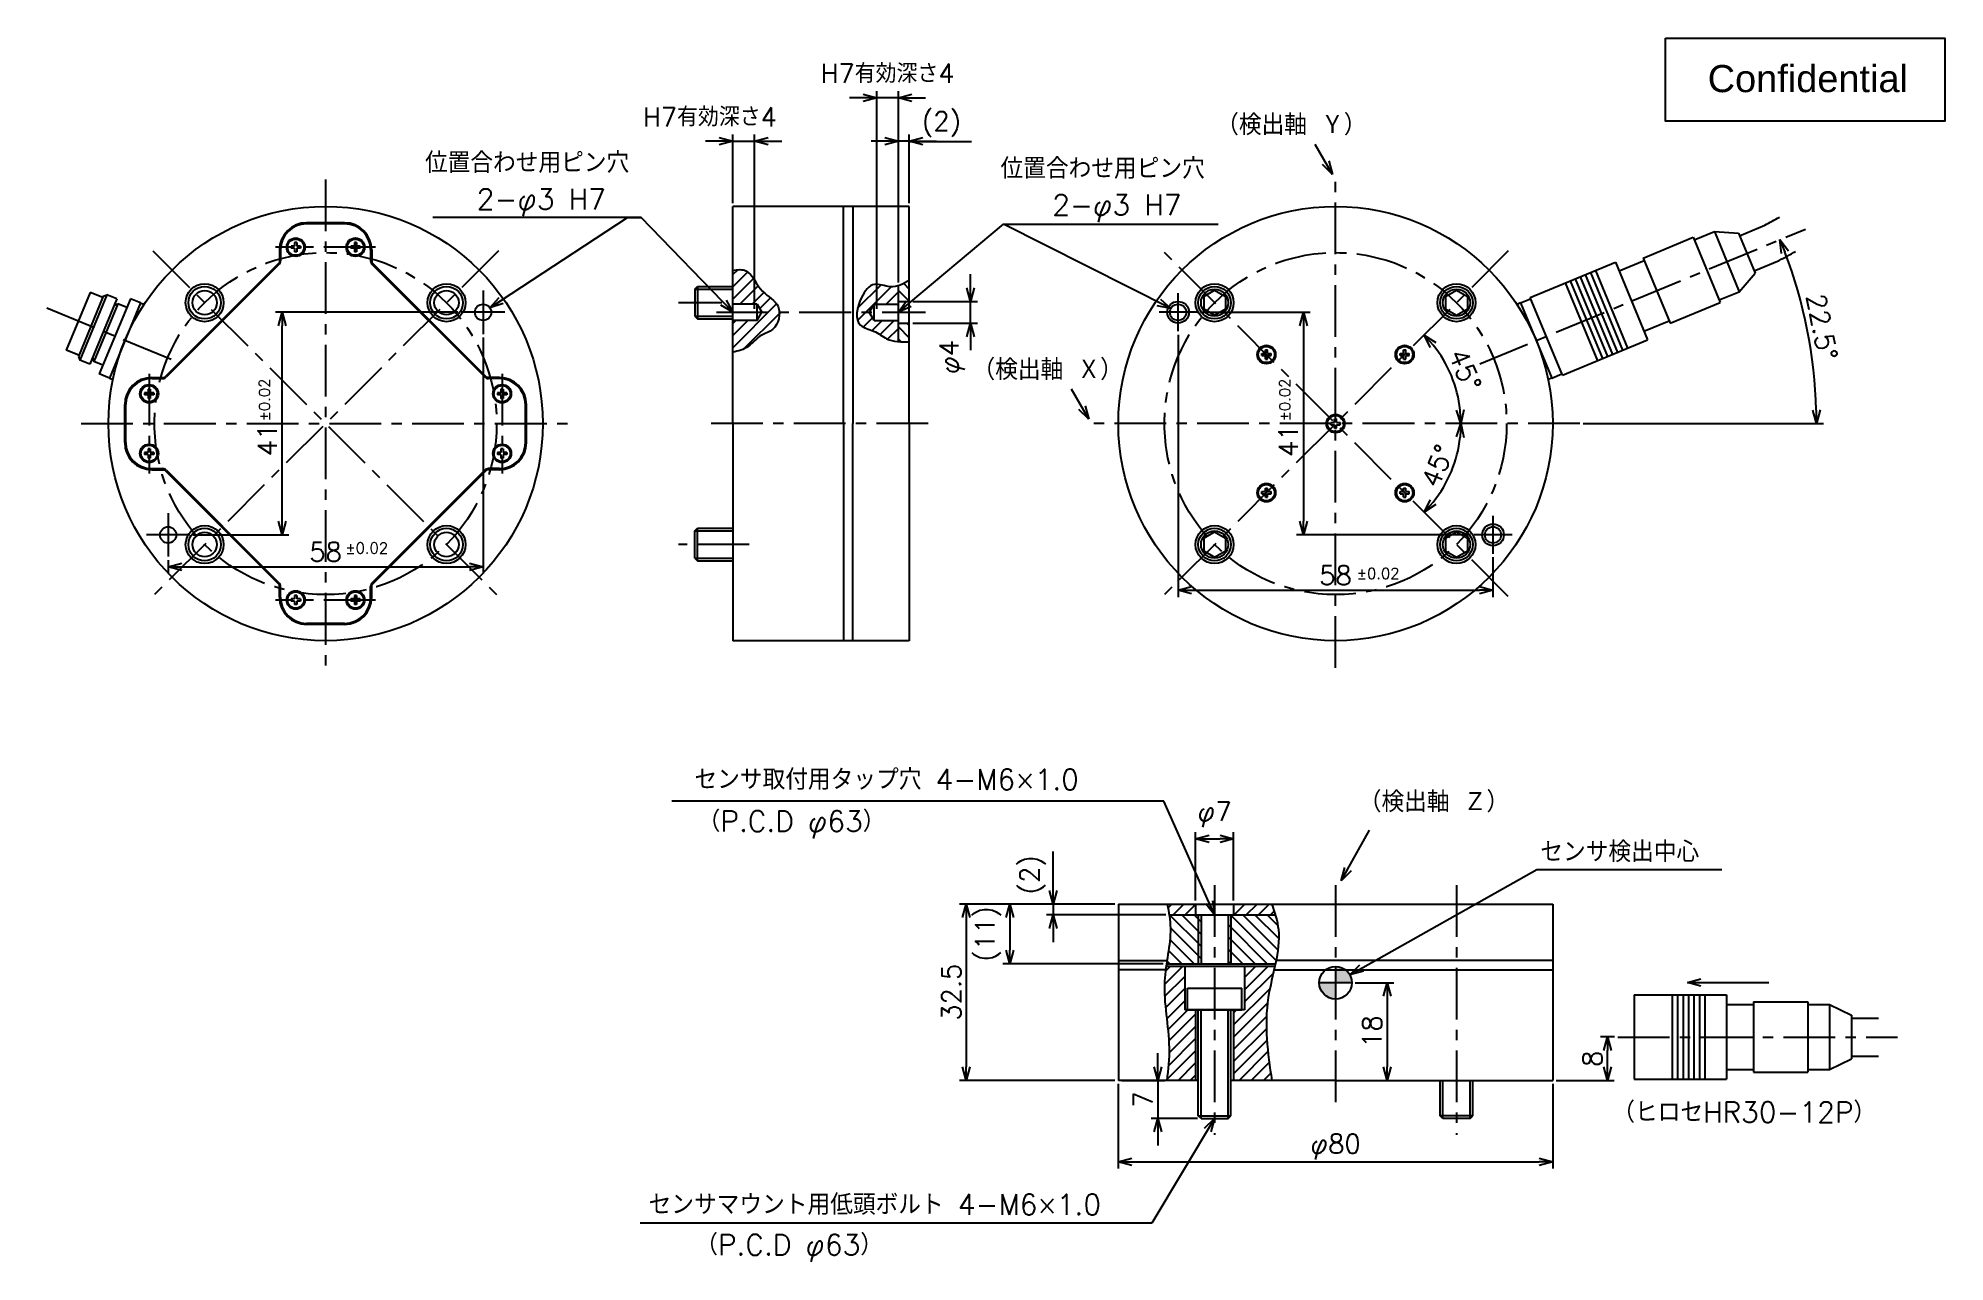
# Model space of a CAD drawing. Header units: millimetres. Extents: x -156 to 1047, y -500 to 557.
# Drawn here: x -156.3 to 194.8, y -499.9 to -274.4 of the extents above; entities outside this region: 6.
import ezdxf

# ---------------------------------------------------------------- set-up
doc = ezdxf.new("R2010")
doc.units = ezdxf.units.MM
doc.header["$LTSCALE"] = 0.3
doc.header["$PDMODE"] = 3
doc.header["$PDSIZE"] = -2
doc.linetypes.add('CENTER', pattern=[50.8, 31.75, -6.35, 6.35, -6.35])
doc.layers.add('Dimension', color=4, linetype='Continuous')
doc.layers.add('Model', color=3, linetype='Continuous')
doc.styles.get("Standard").update_dxf_attribs({"font": 'Romans.shx', "bigfont": 'extfont.shx'})
doc.dimstyles.get("Standard").update_dxf_attribs({"dimtxt": 3.5, "dimasz": 2.5, "dimexe": 1.25, "dimexo": 0.625, "dimgap": 1, "dimtad": 1, "dimdec": 8, "dimdsep": 46, "dimtxsty": 'Standard', "dimblk": 'OPEN30', "dimcen": 0, "dimazin": 2, "dimtfac": 0.6, "dimtdec": 8, "dimtmove": 2, "dimatfit": 3, "dimldrblk": 'OPEN30', "dimfxl": 1, "dimtolj": 1, "dimarcsym": 0})

msp = doc.modelspace()

# ---------------------------------------------------------------- texts
at = {"layer": 'Dimension'}
for s, height, p in [('（検出軸 Ｙ）', 3.8, (60.62303287, -292.29797865)), ('位置合わせ用ピン穴', 3.8, (-85.09532132, -299.27262195)), ('位置合わせ用ピン穴', 3.8, (20.9018625, -300.35519359)), ('2-φ3 H7', 3.8, (-75.5506927, -305.9909049)), ('2-φ3 H7', 3.8, (30.44649112, -307.07347654)), ('（検出軸 Ｘ）', 3.8, (15.74647271, -337.40586884)), ('±0.02', 2, (-99.76044956, -369.37140041)), ('±0.02', 2, (86.50077925, -374.06504731)), ('センサ取付用タップ穴 4-M6×1.0', 3.8, (-35.46041596, -412.90072894)), ('（検出軸 Ｚ）', 3.8, (86.88856619, -417.02310978)), ('（P.C.D φ63）', 3.8, (-34.87359769, -420.61696677)), ('センサ検出中心', 3.8, (120.31217591, -426.23847156)), ('センサマウント用低頭ボルト 4-M6×1.0', 3.8, (-43.90731989, -491.20844373)), ('（P.C.D φ63）', 3.8, (-35.3155258, -498.61009826))]:
    msp.add_text(s, height=height, dxfattribs=at).set_placement(p)
for p in [(-113.65614884, -345.04044983), (74.27227442, -345.04044983)]:
    msp.add_text('±0.02', height=2, rotation=90, dxfattribs=at).set_placement(p)
at = {"layer": 'Dimension', "insert": (133.57408644, -470.401779), "char_height": 3.8, "width": 52.6655106587, "attachment_point": 1}
msp.add_mtext('（ヒロセHR30-12P）', dxfattribs=at)
at = {"layer": 'Model'}
for s, insert, char_height, width, attachment_point in [('\\A1;', (1045.59100932, 556.62101), 3.5, 3.0430519967, 1), ('\\A1;', (1047.07979854, 556.62101), 3.5, 28.6158299235, 1), ('\\A1;', (841.34692957, 199.50082984), 3.5, 16.0559328083, 1), ('\\A1;', (841.34936959, 197.89421173), 3.5, 16.0559328083, 1), ('\\A1;', (-135.3457762, 12.84577485), 3.5, 6.9626421861, 9), ('{\\fArial|b0|i0|c0|p32;Confidential}', (151.14394298, -279.39180005), 5, 41.0769179462, 1), ('\\A1;', (-44.29610073, -305.71304269), 3.5, 6.9626421861, 1)]:
    msp.add_mtext(s, dxfattribs=dict(at, insert=insert, char_height=char_height, width=width, attachment_point=attachment_point))
at = {"layer": 'Model', "insert": (1046.47202992, 556.62101), "char_height": 3.5, "attachment_point": 1}
msp.add_mtext('\\A1;', dxfattribs=at)

# ---------------------------------------------------------------- blocks, each defined once
blk = doc.blocks.new('_Open30')
at = {"color": 0, "linetype": 'ByBlock', "lineweight": -2}
for p, q in [((-1, 0.27), (0, 0)), ((0, 0), (-1, -0.27)), ((0, 0), (-1, 0))]:
    blk.add_line(p, q, dxfattribs=at)
blk = doc.blocks.new('*D195')
at = {"layer": 'Defpoints', "color": 0}
for p in [(42.6, -433.95), (14.6, -466.45), (42.6, -466.45)]:
    blk.add_point(p, dxfattribs=at)
at = {"layer": 'Dimension', "color": 0, "lineweight": -2}
for p, q in [((41.98, -433.95), (13.35, -433.95)), ((14.6, -436.45), (14.6, -463.95)), ((41.98, -466.45), (13.35, -466.45))]:
    blk.add_line(p, q, dxfattribs=at)
at = {"layer": 'Dimension', "color": 0, "lineweight": -2, "xscale": 2.5, "yscale": 2.5, "zscale": 2.5}
for p, rotation in [((14.6, -433.95), 90), ((14.6, -466.45), 270)]:
    blk.add_blockref('_Open30', p, dxfattribs=dict(at, rotation=rotation))
at = {"layer": 'Dimension', "color": 0, "insert": (11.85, -450.2), "char_height": 3.5, "attachment_point": 5, "rotation": 90}
blk.add_mtext('\\A1;32.5', dxfattribs=at)
blk = doc.blocks.new('*D194')
at = {"layer": 'Defpoints', "color": 0}
for p in [(85.6, -448.45), (82.6, -466.45), (92.09, -466.45)]:
    blk.add_point(p, dxfattribs=at)
at = {"layer": 'Dimension', "color": 0, "lineweight": -2}
for p, q in [((86.23, -448.45), (93.34, -448.45)), ((92.09, -450.95), (92.09, -463.95)), ((83.23, -466.45), (93.34, -466.45))]:
    blk.add_line(p, q, dxfattribs=at)
at = {"layer": 'Dimension', "color": 0, "lineweight": -2, "xscale": 2.5, "yscale": 2.5, "zscale": 2.5}
for p, rotation in [((92.09, -448.45), 90), ((92.09, -466.45), 270)]:
    blk.add_blockref('_Open30', p, dxfattribs=dict(at, rotation=rotation))
at = {"layer": 'Dimension', "color": 0, "insert": (89.34, -457.45), "char_height": 3.5, "attachment_point": 5, "rotation": 90}
blk.add_mtext('\\A1;18', dxfattribs=at)
blk = doc.blocks.new('*D193')
at = {"layer": 'Defpoints', "color": 0}
for p in [(42.6, -466.45), (49.89, -473.45), (57.83, -473.45)]:
    blk.add_point(p, dxfattribs=at)
at = {"layer": 'Dimension', "color": 0, "lineweight": -2}
for p, q in [((49.89, -463.95), (49.89, -461.45)), ((43.23, -466.45), (51.14, -466.45)), ((49.89, -466.45), (49.89, -473.45)), ((57.21, -473.45), (48.64, -473.45)), ((49.89, -475.95), (49.89, -478.45))]:
    blk.add_line(p, q, dxfattribs=at)
at = {"layer": 'Dimension', "color": 0, "lineweight": -2, "xscale": 2.5, "yscale": 2.5, "zscale": 2.5}
for p, rotation in [((49.89, -466.45), 270), ((49.89, -473.45), 90)]:
    blk.add_blockref('_Open30', p, dxfattribs=dict(at, rotation=rotation))
at = {"layer": 'Dimension', "color": 0, "insert": (47.14, -469.95), "char_height": 3.5, "attachment_point": 5, "rotation": 90}
blk.add_mtext('\\A1;7', dxfattribs=at)
blk = doc.blocks.new('*D201')
at = {"layer": 'Defpoints', "color": 0}
for p in [(169.13, -309.61), (109.19, -334.44), (170.43, -333.89), (37.6, -345.45), (127.6, -345.45)]:
    blk.add_point(p, dxfattribs=at)
at = {"layer": 'Dimension', "color": 0, "lineweight": -2}
blk.add_line((128.23, -345.45), (172.44, -345.45), dxfattribs=at)
blk.add_arc((82.6, -345.45), 88.58, 1.617, 20.883, dxfattribs=at)
at = {"layer": 'Dimension', "color": 0, "lineweight": -2, "xscale": 2.5, "yscale": 2.5, "zscale": 2.5}
for p, rotation in [((164.45, -311.55), 111.6914863187481), ((171.19, -345.45), 270.8085136812519)]:
    blk.add_blockref('_Open30', p, dxfattribs=dict(at, rotation=rotation))
at = {"layer": 'Dimension', "color": 0, "insert": (172.18, -327.63), "char_height": 3.5, "attachment_point": 5, "rotation": 281.25}
blk.add_mtext('\\A1;22.5°', dxfattribs=at)
blk = doc.blocks.new('*D202')
at = {"layer": 'Defpoints', "color": 0}
for p in [(53.6, -328.45), (111.6, -369.45), (111.6, -376.15)]:
    blk.add_point(p, dxfattribs=at)
at = {"layer": 'Dimension', "color": 0, "lineweight": -2}
for p, q in [((53.6, -329.08), (53.6, -377.4)), ((111.6, -370.08), (111.6, -377.4)), ((56.1, -376.15), (109.1, -376.15))]:
    blk.add_line(p, q, dxfattribs=at)
at = {"layer": 'Dimension', "color": 0, "lineweight": -2, "xscale": 2.5, "yscale": 2.5, "zscale": 2.5, "rotation": 180}
blk.add_blockref('_Open30', (53.6, -376.15), dxfattribs=at)
at = {"layer": 'Dimension', "color": 0, "lineweight": -2, "xscale": 2.5, "yscale": 2.5, "zscale": 2.5}
blk.add_blockref('_Open30', (111.6, -376.15), dxfattribs=at)
at = {"layer": 'Dimension', "color": 0, "insert": (82.6, -373.4), "char_height": 3.5, "attachment_point": 5}
blk.add_mtext('\\A1;58', dxfattribs=at)
blk = doc.blocks.new('*D203')
at = {"layer": 'Defpoints', "color": 0}
for p in [(57.1, -324.95), (76.69, -365.95), (108.1, -365.95)]:
    blk.add_point(p, dxfattribs=at)
at = {"layer": 'Dimension', "color": 0, "lineweight": -2}
for p, q in [((57.73, -324.95), (77.94, -324.95)), ((76.69, -327.45), (76.69, -363.45)), ((107.48, -365.95), (75.44, -365.95))]:
    blk.add_line(p, q, dxfattribs=at)
at = {"layer": 'Dimension', "color": 0, "lineweight": -2, "xscale": 2.5, "yscale": 2.5, "zscale": 2.5}
for p, rotation in [((76.69, -324.95), 90), ((76.69, -365.95), 270)]:
    blk.add_blockref('_Open30', p, dxfattribs=dict(at, rotation=rotation))
at = {"layer": 'Dimension', "color": 0, "insert": (73.94, -348.6), "char_height": 3.5, "attachment_point": 5, "rotation": 90}
blk.add_mtext('\\A1;41', dxfattribs=at)
blk = doc.blocks.new('*D204')
at = {"layer": 'Defpoints', "color": 0}
for p in [(114.42, -313.63), (104.9, -339.48), (37.6, -345.45), (127.6, -345.45), (50.78, -377.27)]:
    blk.add_point(p, dxfattribs=at)
at = {"layer": 'Dimension', "color": 0, "lineweight": -2}
blk.add_arc((82.6, -345.45), 23.09, 6.2074, 38.7926, dxfattribs=at)
at = {"layer": 'Dimension', "color": 0, "lineweight": -2, "xscale": 2.5, "yscale": 2.5, "zscale": 2.5}
for p, rotation in [((98.93, -329.13), 131.8963117118382), ((105.69, -345.45), 273.1036882881616)]:
    blk.add_blockref('_Open30', p, dxfattribs=dict(at, rotation=rotation))
at = {"layer": 'Dimension', "color": 0, "insert": (106.47, -335.57), "char_height": 3.5, "attachment_point": 5, "rotation": 292.5}
blk.add_mtext('\\A1;45°', dxfattribs=at)
blk = doc.blocks.new('*D205')
at = {"layer": 'Defpoints', "color": 0}
for p in [(50.78, -313.63), (37.6, -345.45), (127.6, -345.45), (102.6, -357), (114.42, -377.27)]:
    blk.add_point(p, dxfattribs=at)
at = {"layer": 'Dimension', "color": 0, "lineweight": -2}
blk.add_arc((82.6, -345.45), 23.09, 321.2074, 353.7926, dxfattribs=at)
at = {"layer": 'Dimension', "color": 0, "lineweight": -2, "xscale": 2.5, "yscale": 2.5, "zscale": 2.5}
for p, rotation in [((105.69, -345.45), 86.89631171183838), ((98.93, -361.78), 228.1036882881616)]:
    blk.add_blockref('_Open30', p, dxfattribs=dict(at, rotation=rotation))
at = {"layer": 'Dimension', "color": 0, "insert": (101.39, -353.24), "char_height": 3.5, "attachment_point": 5, "rotation": 67.5}
blk.add_mtext('\\A1;45°', dxfattribs=at)
blk = doc.blocks.new('*D206')
at = {"layer": 'Defpoints', "color": 0}
for p in [(42.6, -433.95), (30.6, -435.95), (51.98, -435.95)]:
    blk.add_point(p, dxfattribs=at)
at = {"layer": 'Dimension', "color": 0, "lineweight": -2}
for p, q in [((30.6, -431.45), (30.6, -428.95)), ((41.98, -433.95), (29.35, -433.95)), ((30.6, -433.95), (30.6, -435.95)), ((51.36, -435.95), (29.35, -435.95)), ((30.6, -438.45), (30.6, -440.95))]:
    blk.add_line(p, q, dxfattribs=at)
at = {"layer": 'Dimension', "color": 0, "lineweight": -2, "xscale": 2.5, "yscale": 2.5, "zscale": 2.5}
for p, rotation in [((30.6, -433.95), 270), ((30.6, -435.95), 90)]:
    blk.add_blockref('_Open30', p, dxfattribs=dict(at, rotation=rotation))
at = {"layer": 'Dimension', "color": 0, "insert": (26.83, -428.56), "char_height": 3.5, "attachment_point": 5, "rotation": 90}
blk.add_mtext('\\A1;(2)', dxfattribs=at)
blk = doc.blocks.new('*D207')
at = {"layer": 'Defpoints', "color": 0}
for p in [(42.6, -433.95), (22.6, -444.95), (51.48, -444.95)]:
    blk.add_point(p, dxfattribs=at)
at = {"layer": 'Dimension', "color": 0, "lineweight": -2}
for p, q in [((41.98, -433.95), (21.35, -433.95)), ((22.6, -436.45), (22.6, -442.45)), ((50.85, -444.95), (21.35, -444.95))]:
    blk.add_line(p, q, dxfattribs=at)
at = {"layer": 'Dimension', "color": 0, "lineweight": -2, "xscale": 2.5, "yscale": 2.5, "zscale": 2.5}
for p, rotation in [((22.6, -433.95), 90), ((22.6, -444.95), 270)]:
    blk.add_blockref('_Open30', p, dxfattribs=dict(at, rotation=rotation))
at = {"layer": 'Dimension', "color": 0, "insert": (18.62, -439.45), "char_height": 3.5, "attachment_point": 5, "rotation": 90}
blk.add_mtext('\\A1;(11)', dxfattribs=at)
blk = doc.blocks.new('*D208')
at = {"layer": 'Defpoints', "color": 0}
for p in [(63.83, -421.95), (56.83, -433.95), (63.83, -433.95)]:
    blk.add_point(p, dxfattribs=at)
at = {"layer": 'Dimension', "color": 0, "lineweight": -2}
for p, q in [((56.83, -433.33), (56.83, -420.7)), ((63.83, -433.33), (63.83, -420.7)), ((59.33, -421.95), (61.33, -421.95))]:
    blk.add_line(p, q, dxfattribs=at)
at = {"layer": 'Dimension', "color": 0, "lineweight": -2, "xscale": 2.5, "yscale": 2.5, "zscale": 2.5, "rotation": 180}
blk.add_blockref('_Open30', (56.83, -421.95), dxfattribs=at)
at = {"layer": 'Dimension', "color": 0, "lineweight": -2, "xscale": 2.5, "yscale": 2.5, "zscale": 2.5}
blk.add_blockref('_Open30', (63.83, -421.95), dxfattribs=at)
at = {"layer": 'Dimension', "color": 0, "insert": (60.33, -417.45), "char_height": 3.5, "attachment_point": 5}
blk.add_mtext('\\A1;φ7', dxfattribs=at)
blk = doc.blocks.new('*D209')
at = {"layer": 'Defpoints', "color": 0}
for p in [(132.67, -458.45), (134.6, -458.45), (122.6, -466.45)]:
    blk.add_point(p, dxfattribs=at)
at = {"layer": 'Dimension', "color": 0, "lineweight": -2}
for p, q in [((133.98, -458.45), (131.42, -458.45)), ((132.67, -463.95), (132.67, -460.95)), ((123.23, -466.45), (133.92, -466.45))]:
    blk.add_line(p, q, dxfattribs=at)
at = {"layer": 'Dimension', "color": 0, "lineweight": -2, "xscale": 2.5, "yscale": 2.5, "zscale": 2.5}
for p, rotation in [((132.67, -458.45), 90), ((132.67, -466.45), 270)]:
    blk.add_blockref('_Open30', p, dxfattribs=dict(at, rotation=rotation))
at = {"layer": 'Dimension', "color": 0, "insert": (129.92, -462.45), "char_height": 3.5, "attachment_point": 5, "rotation": 90}
blk.add_mtext('\\A1;8', dxfattribs=at)
blk = doc.blocks.new('*D211')
at = {"layer": 'Defpoints', "color": 0}
for p in [(42.6, -466.45), (122.6, -466.45), (122.6, -481.45)]:
    blk.add_point(p, dxfattribs=at)
at = {"layer": 'Dimension', "color": 0, "lineweight": -2}
for p, q in [((42.6, -467.08), (42.6, -482.7)), ((122.6, -467.08), (122.6, -482.7)), ((45.1, -481.45), (120.1, -481.45))]:
    blk.add_line(p, q, dxfattribs=at)
at = {"layer": 'Dimension', "color": 0, "lineweight": -2, "xscale": 2.5, "yscale": 2.5, "zscale": 2.5, "rotation": 180}
blk.add_blockref('_Open30', (42.6, -481.45), dxfattribs=at)
at = {"layer": 'Dimension', "color": 0, "lineweight": -2, "xscale": 2.5, "yscale": 2.5, "zscale": 2.5}
blk.add_blockref('_Open30', (122.6, -481.45), dxfattribs=at)
at = {"layer": 'Dimension', "color": 0, "insert": (82.6, -478.7), "char_height": 3.5, "attachment_point": 5}
blk.add_mtext('\\A1;φ80', dxfattribs=at)
blk = doc.blocks.new('*D214')
at = {"layer": 'Defpoints', "color": 0}
for p in [(-74.4, -328.95), (-132.4, -369.95), (-74.4, -371.84)]:
    blk.add_point(p, dxfattribs=at)
at = {"layer": 'Dimension', "color": 0, "lineweight": -2}
for p, q in [((-74.4, -329.58), (-74.4, -373.09)), ((-132.4, -370.58), (-132.4, -373.09)), ((-129.9, -371.84), (-76.9, -371.84))]:
    blk.add_line(p, q, dxfattribs=at)
at = {"layer": 'Dimension', "color": 0, "lineweight": -2, "xscale": 2.5, "yscale": 2.5, "zscale": 2.5, "rotation": 180}
blk.add_blockref('_Open30', (-132.4, -371.84), dxfattribs=at)
at = {"layer": 'Dimension', "color": 0, "lineweight": -2, "xscale": 2.5, "yscale": 2.5, "zscale": 2.5}
blk.add_blockref('_Open30', (-74.4, -371.84), dxfattribs=at)
at = {"layer": 'Dimension', "color": 0, "insert": (-103.4, -369.09), "char_height": 3.5, "attachment_point": 5}
blk.add_mtext('\\A1;58', dxfattribs=at)
blk = doc.blocks.new('*D215')
at = {"layer": 'Defpoints', "color": 0}
for p in [(-111.4, -324.95), (-78.4, -324.95), (-128.4, -365.95)]:
    blk.add_point(p, dxfattribs=at)
at = {"layer": 'Dimension', "color": 0, "lineweight": -2}
for p, q in [((-79.02, -324.95), (-112.65, -324.95)), ((-111.4, -363.45), (-111.4, -327.45)), ((-127.77, -365.95), (-110.15, -365.95))]:
    blk.add_line(p, q, dxfattribs=at)
at = {"layer": 'Dimension', "color": 0, "lineweight": -2, "xscale": 2.5, "yscale": 2.5, "zscale": 2.5}
for p, rotation in [((-111.4, -324.95), 90), ((-111.4, -365.95), 270)]:
    blk.add_blockref('_Open30', p, dxfattribs=dict(at, rotation=rotation))
at = {"layer": 'Dimension', "color": 0, "insert": (-114.15, -348.46), "char_height": 3.5, "attachment_point": 5, "rotation": 90}
blk.add_mtext('\\A1;41', dxfattribs=at)
blk = doc.blocks.new('*D216')
at = {"layer": 'Defpoints', "color": 0}
for p in [(4.1, -322.95), (15.4, -322.95), (4.1, -326.95)]:
    blk.add_point(p, dxfattribs=at)
at = {"layer": 'Dimension', "color": 0, "lineweight": -2}
for p, q in [((15.4, -320.45), (15.4, -317.95)), ((4.73, -322.95), (16.65, -322.95)), ((15.4, -326.95), (15.4, -322.95)), ((4.73, -326.95), (16.65, -326.95)), ((15.4, -329.45), (15.4, -331.95))]:
    blk.add_line(p, q, dxfattribs=at)
at = {"layer": 'Dimension', "color": 0, "lineweight": -2, "xscale": 2.5, "yscale": 2.5, "zscale": 2.5}
for p, rotation in [((15.4, -322.95), 270), ((15.4, -326.95), 90)]:
    blk.add_blockref('_Open30', p, dxfattribs=dict(at, rotation=rotation))
at = {"layer": 'Dimension', "color": 0, "insert": (12.02, -333.18), "char_height": 3.5, "attachment_point": 5, "rotation": 90}
blk.add_mtext('\\A1;φ4', dxfattribs=at)
blk = doc.blocks.new('*D217')
at = {"layer": 'Defpoints', "color": 0}
for p in [(-24.4, -293.45), (-28.4, -305.45), (-24.4, -324.95)]:
    blk.add_point(p, dxfattribs=at)
at = {"layer": 'Dimension', "color": 0, "lineweight": -2}
for p, q in [((-30.9, -293.45), (-33.4, -293.45)), ((-28.4, -304.83), (-28.4, -292.2)), ((-28.4, -293.45), (-24.4, -293.45)), ((-24.4, -324.33), (-24.4, -292.2)), ((-21.9, -293.45), (-19.4, -293.45))]:
    blk.add_line(p, q, dxfattribs=at)
at = {"layer": 'Dimension', "color": 0, "lineweight": -2, "xscale": 2.5, "yscale": 2.5, "zscale": 2.5}
blk.add_blockref('_Open30', (-28.4, -293.45), dxfattribs=at)
at = {"layer": 'Dimension', "color": 0, "lineweight": -2, "xscale": 2.5, "yscale": 2.5, "zscale": 2.5, "rotation": 180}
blk.add_blockref('_Open30', (-24.4, -293.45), dxfattribs=at)
at = {"layer": 'Dimension', "color": 0, "insert": (-32.62, -288.95), "char_height": 3.5, "attachment_point": 5}
blk.add_mtext('\\A1;H7有効深さ4', dxfattribs=at)
blk = doc.blocks.new('*D218')
at = {"layer": 'Defpoints', "color": 0}
for p in [(2.1, -293.45), (4.1, -305.45), (2.1, -320.06)]:
    blk.add_point(p, dxfattribs=at)
at = {"layer": 'Dimension', "color": 0, "lineweight": -2}
for p, q in [((-0.4, -293.45), (-2.9, -293.45)), ((2.1, -319.44), (2.1, -292.2)), ((4.1, -293.45), (2.1, -293.45)), ((4.1, -304.83), (4.1, -292.2)), ((6.6, -293.45), (9.1, -293.45))]:
    blk.add_line(p, q, dxfattribs=at)
at = {"layer": 'Dimension', "color": 0, "lineweight": -2, "xscale": 2.5, "yscale": 2.5, "zscale": 2.5}
blk.add_blockref('_Open30', (2.1, -293.45), dxfattribs=at)
at = {"layer": 'Dimension', "color": 0, "lineweight": -2, "xscale": 2.5, "yscale": 2.5, "zscale": 2.5, "rotation": 180}
blk.add_blockref('_Open30', (4.1, -293.45), dxfattribs=at)
at = {"layer": 'Dimension', "color": 0, "insert": (10.02, -290.32), "char_height": 3.5, "attachment_point": 5}
blk.add_mtext('\\A1;(2)', dxfattribs=at)
blk = doc.blocks.new('*D219')
at = {"layer": 'Defpoints', "color": 0}
for p in [(-1.9, -285.45), (2.1, -320.06), (-1.9, -324.95)]:
    blk.add_point(p, dxfattribs=at)
at = {"layer": 'Dimension', "color": 0, "lineweight": -2}
for p, q in [((-1.9, -324.33), (-1.9, -284.2)), ((2.1, -319.44), (2.1, -284.2)), ((-4.4, -285.45), (-6.9, -285.45)), ((2.1, -285.45), (-1.9, -285.45)), ((4.6, -285.45), (7.1, -285.45))]:
    blk.add_line(p, q, dxfattribs=at)
at = {"layer": 'Dimension', "color": 0, "lineweight": -2, "xscale": 2.5, "yscale": 2.5, "zscale": 2.5}
blk.add_blockref('_Open30', (-1.9, -285.45), dxfattribs=at)
at = {"layer": 'Dimension', "color": 0, "lineweight": -2, "xscale": 2.5, "yscale": 2.5, "zscale": 2.5, "rotation": 180}
blk.add_blockref('_Open30', (2.1, -285.45), dxfattribs=at)
at = {"layer": 'Dimension', "color": 0, "insert": (0.1, -280.95), "char_height": 3.5, "attachment_point": 5}
blk.add_mtext('\\A1;H7有効深さ4', dxfattribs=at)

# ---------------------------------------------------------------- dimensions: what is measured, and where the dimension line sits
at = {"layer": 'Dimension'}
for base, p1, p2, text, picture, middle in [((-1.89571553, -285.45318435), (2.10428447, -320.0603712), (-1.89571553, -324.95318435), 'H7有効深さ<>', '*D219', (0.10428447, -280.95318435)), ((63.8304208649, -421.9531843467), (56.8304208649, -433.9531843467), (63.8304208649, -433.9531843467), 'φ<>', '*D208', (60.3304208649, -417.4531843467)), ((122.6042844723, -481.4531843467), (42.6042844723, -466.4531843467), (122.6042844723, -466.4531843467), 'φ<>', '*D211', (82.6042844723, -478.7031843467))]:
    dim = msp.add_linear_dim(base=base, p1=p1, p2=p2, text=text, dimstyle='Standard', dxfattribs=at)
    dim.commit()
    dim.dimension.update_dxf_attribs({"geometry": picture, "text_midpoint": middle})
for base, p1, p2, text, picture, middle in [((-24.39571553, -293.45318435), (-28.39571553, -305.45318435), (-24.39571553, -324.95318435), 'H7有効深さ<>', '*D217', (-32.62074631, -288.95318435)), ((2.10428447, -293.45318435), (4.10428447, -305.45318435), (2.10428447, -320.0603712), '(<>)', '*D218', (10.02046435, -290.31818334))]:
    dim = msp.add_linear_dim(base=base, p1=p1, p2=p2, text=text, dimstyle='Standard', dxfattribs=at)
    dim.commit()
    dim.dimension.update_dxf_attribs({"geometry": picture, "text_midpoint": middle, "dimtype": 160})
for base, line1, line2, picture, middle in [((170.43132561, -333.89053503), ((109.1857019, -334.44280074), (169.13003418, -309.61304532)), ((127.60428447, -345.45318435), (37.60428447, -345.45318435)), '*D201', (172.18420724, -327.63462984)), ((104.90458633, -339.47783647), ((127.60428447, -345.45318435), (37.60428447, -345.45318435)), ((114.42408963, -313.63337919), (50.78447932, -377.2729895)), '*D204', (106.47453347, -335.56580348)), ((102.59818814, -356.99667001), ((114.42408963, -377.2729895), (50.78447932, -313.63337919)), ((127.60428447, -345.45318435), (37.60428447, -345.45318435)), '*D205', (101.39319604, -353.23580634))]:
    dim = msp.add_angular_dim_2l(base=base, line1=line1, line2=line2, dimstyle='Standard', dxfattribs=at)
    dim.commit()
    dim.dimension.update_dxf_attribs({"geometry": picture, "text_midpoint": middle})
for base, p1, p2, text, picture, middle in [((15.39520815, -322.95318435), (4.10428447, -326.95318435), (4.10428447, -322.95318435), 'φ<>', '*D216', (12.0204888, -333.18426992)), ((30.60428447, -435.95318435), (42.60428447, -433.95318435), (51.98199048, -435.95318435), '(<>)', '*D206', (26.82771242, -428.55640598)), ((22.6042844723, -444.9531843467), (42.6042844723, -433.9531843467), (51.4767009544, -444.9531843467), '(<>)', '*D207', (18.6153809808, -439.4531843467))]:
    dim = msp.add_linear_dim(base=base, p1=p1, p2=p2, angle=90, text=text, dimstyle='Standard', dxfattribs=at)
    dim.commit()
    dim.dimension.update_dxf_attribs({"geometry": picture, "text_midpoint": middle, "dimtype": 160})
for base, p1, p2, picture, middle in [((-111.4040038976, -324.9531843467), (-128.3957155277, -365.9531843467), (-78.3957155277, -324.9531843467), '*D215', (-114.1540038976, -348.464645004)), ((76.6941543772, -365.9531843467), (57.1042844723, -324.9531843467), (108.1042844723, -365.9531843467), '*D203', (73.9441543772, -348.6012541854))]:
    dim = msp.add_linear_dim(base=base, p1=p1, p2=p2, angle=90, dimstyle='Standard', dxfattribs=at)
    dim.commit()
    dim.dimension.update_dxf_attribs({"geometry": picture, "text_midpoint": middle, "dimtype": 160})
for base, p1, p2, picture, middle in [((-74.3957155277, -371.8363298818), (-132.3957155277, -369.9531843467), (-74.3957155277, -328.9531843467), '*D214', (-103.3957155277, -369.0863298818)), ((111.6042844723, -376.1508755359), (53.6042844723, -328.4531843467), (111.6042844723, -369.4531843467), '*D202', (82.6042844723, -373.4008755359))]:
    dim = msp.add_linear_dim(base=base, p1=p1, p2=p2, dimstyle='Standard', dxfattribs=at)
    dim.commit()
    dim.dimension.update_dxf_attribs({"geometry": picture, "text_midpoint": middle})
for base, p1, p2, angle, picture, middle in [((14.6042844723, -466.4531843467), (42.6042844723, -433.9531843467), (42.6042844723, -466.4531843467), 270, '*D195', (11.8542844723, -450.2031843467)), ((92.0915018104, -466.4531843467), (85.6042844723, -448.4531843467), (82.6042844723, -466.4531843467), 270, '*D194', (89.3415018104, -457.4531843467)), ((132.6681546084, -458.4531843467), (122.6042844723, -466.4531843467), (134.6042844723, -458.4531843467), 90, '*D209', (129.9181546084, -462.4531843467)), ((49.8944475264, -473.4531843467), (42.6042844723, -466.4531843467), (57.8304208649, -473.4531843467), 270, '*D193', (47.1444475264, -469.9531843467))]:
    dim = msp.add_linear_dim(base=base, p1=p1, p2=p2, angle=angle, dimstyle='Standard', dxfattribs=at)
    dim.commit()
    dim.dimension.update_dxf_attribs({"geometry": picture, "text_midpoint": middle})

# ---------------------------------------------------------------- hatches: boundary and pattern name
at = {"layer": 'Model'}
h = msp.add_hatch(dxfattribs=at)
h.set_pattern_fill('ANSI31', color=11, scale=0.5, style=0)
edge = h.paths.add_edge_path()
edge.add_spline(control_points=[(-28.39571553, -332.28930208), (-27.36770566, -332.10762397), (-25.37007376, -331.4845286), (-23.51021823, -329.05547232), (-20.54309355, -328.29281737), (-19.77032321, -326.10011721), (-19.82695007, -324.95318435)], knot_values=[14.3491205298, 14.3491205298, 14.3491205298, 14.3491205298, 17.4163386584, 20.7017024561, 22.9497969886, 26.194748164, 26.194748164, 26.194748164, 26.194748164], degree=3, periodic=0)
edge.add_line((-19.82695007, -324.95318435), (-23.02969012, -324.95318435))
edge.add_line((-23.02969012, -324.95318435), (-23.89571553, -326.45318435))
edge.add_line((-23.89571553, -326.45318435), (-28.39571553, -326.45318435))
edge.add_line((-28.39571553, -326.45318435), (-28.39571553, -332.28930208))
edge = h.paths.add_edge_path()
edge.add_spline(control_points=[(-19.82695007, -324.95318435), (-19.8458046, -324.57130059), (-20.20172341, -322.85408735), (-23.57568724, -321.39426038), (-25.08759614, -316.89487195), (-27.49107426, -317.04663723), (-28.39571553, -317.2521728)], knot_values=[1.8122333707, 1.8122333707, 1.8122333707, 1.8122333707, 2.8926751333, 6.8893430851, 11.7598183784, 14.3491205298, 14.3491205298, 14.3491205298, 14.3491205298], degree=3, periodic=0)
edge.add_line((-28.39571553, -317.2521728), (-28.39571553, -323.45318435))
edge.add_line((-28.39571553, -323.45318435), (-23.89571553, -323.45318435))
edge.add_line((-23.89571553, -323.45318435), (-23.02969012, -324.95318435))
edge.add_line((-23.02969012, -324.95318435), (-19.82695007, -324.95318435))
edge = h.paths.add_edge_path()
edge.add_line((2.10428447, -326.45318435), (-2.39571553, -326.45318435))
edge.add_line((-2.39571553, -326.45318435), (-3.26174093, -324.95318435))
edge.add_line((-3.26174093, -324.95318435), (-5.53121382, -324.95318435))
edge.add_spline(control_points=[(-5.53121382, -324.95318435), (-5.63376237, -325.91510859), (-5.3124504, -327.64585265), (-2.27211084, -328.2270922), (-0.28012382, -329.94912904), (1.33521456, -330.29754645), (2.10428447, -330.36466159)], knot_values=[14.1527568851, 14.1527568851, 14.1527568851, 14.1527568851, 16.8006922731, 19.4735581664, 22.2555119666, 24.5670327467, 24.5670327467, 24.5670327467, 24.5670327467], degree=3, periodic=0)
edge.add_line((2.10428447, -330.36466159), (2.10428447, -326.45318435))
edge = h.paths.add_edge_path()
edge.add_spline(control_points=[(2.10428447, -320.0603712), (1.62248091, -320.21911478), (0.18385711, -320.43583979), (-2.64579503, -319.08560071), (-4.67728035, -321.74401029), (-5.43639319, -324.06374936), (-5.53121382, -324.95318435)], knot_values=[3.8050676334, 3.8050676334, 3.8050676334, 3.8050676334, 5.3691156696, 8.3301853597, 11.704366163, 14.1527568851, 14.1527568851, 14.1527568851, 14.1527568851], degree=3, periodic=0)
edge.add_line((-5.53121382, -324.95318435), (-3.26174093, -324.95318435))
edge.add_line((-3.26174093, -324.95318435), (-2.39571553, -323.45318435))
edge.add_line((-2.39571553, -323.45318435), (2.10428447, -323.45318435))
edge.add_line((2.10428447, -323.45318435), (2.10428447, -320.0603712))
h = msp.add_hatch(dxfattribs=at)
h.set_pattern_fill('ANSI31', color=11, scale=0.5, angle=90, style=0)
edge = h.paths.add_edge_path()
edge.add_spline(control_points=[(4.10428447, -318.95911118), (3.4569402, -319.43112712), (2.79654778, -319.83228581), (2.10428447, -320.0603712)], knot_values=[1.5578176147, 1.5578176147, 1.5578176147, 1.5578176147, 3.8050676334, 3.8050676334, 3.8050676334, 3.8050676334], degree=3, periodic=0)
edge.add_line((2.10428447, -320.0603712), (2.10428447, -322.95318435))
edge.add_line((2.10428447, -322.95318435), (4.10428447, -322.95318435))
edge.add_line((4.10428447, -322.95318435), (4.10428447, -318.95911118))
edge = h.paths.add_edge_path()
edge.add_line((4.10428447, -326.95318435), (2.10428447, -326.95318435))
edge.add_line((2.10428447, -326.95318435), (2.10428447, -330.36466159))
edge.add_spline(control_points=[(2.10428447, -330.36466159), (2.75097367, -330.42109682), (3.4231151, -330.41318652), (4.10428447, -330.38245276)], knot_values=[24.5670327467, 24.5670327467, 24.5670327467, 24.5670327467, 26.510725361, 26.510725361, 26.510725361, 26.510725361], degree=3, periodic=0)
edge.add_line((4.10428447, -330.38245276), (4.10428447, -326.95318435))
h = msp.add_hatch(dxfattribs=at)
h.set_pattern_fill('ANSI31', color=11, scale=0.5, style=0)
h.set_pattern_definition([(45, (584.5923, -11.8055), (-1.122532, 1.122532), [])])
edge = h.paths.add_edge_path()
edge.add_line((56.83042086, -435.95318435), (56.83042086, -433.95318435))
edge.add_line((56.83042086, -433.95318435), (51.62187375, -433.95318435))
edge.add_spline(control_points=[(51.62187375, -433.95318435), (51.76008476, -434.61956807), (51.88453574, -435.28616604), (51.98199048, -435.95318435)], knot_values=[2.1057170051, 2.1057170051, 2.1057170051, 2.1057170051, 4.1312705177, 4.1312705177, 4.1312705177, 4.1312705177], degree=3, periodic=0)
edge.add_line((51.98199048, -435.95318435), (56.83042086, -435.95318435))
edge = h.paths.add_edge_path()
edge.add_spline(control_points=[(71.52033521, -435.95318435), (71.3278821, -435.28485344), (71.10171012, -434.6185209), (70.85873253, -433.95318435)], knot_values=[2.0761719632, 2.0761719632, 2.0761719632, 2.0761719632, 4.1656470177, 4.1656470177, 4.1656470177, 4.1656470177], degree=3, periodic=0)
edge.add_line((70.85873253, -433.95318435), (63.83042086, -433.95318435))
edge.add_line((63.83042086, -433.95318435), (63.83042086, -435.95318435))
edge.add_line((63.83042086, -435.95318435), (71.52033521, -435.95318435))
edge = h.paths.add_edge_path()
edge.add_spline(control_points=[(70.8797441, -466.45318435), (70.08969013, -461.36781864), (69.18216335, -454.36509452), (71.00938853, -447.35970542), (71.42662673, -445.45318435)], knot_values=[13.8844987131, 13.8844987131, 13.8844987131, 13.8844987131, 29.1642869504, 34.9247663927, 34.9247663927, 34.9247663927, 34.9247663927], degree=3, periodic=0)
edge.add_line((71.42662673, -445.45318435), (65.83042086, -445.45318435))
edge.add_line((65.83042086, -445.45318435), (65.83042086, -453.45318435))
edge.add_line((65.83042086, -453.45318435), (63.83042086, -453.45318435))
edge.add_line((63.83042086, -453.45318435), (63.83042086, -466.45318435))
edge.add_line((63.83042086, -466.45318435), (70.8797441, -466.45318435))
edge = h.paths.add_edge_path()
edge.add_line((56.83042086, -453.45318435), (54.83042086, -453.45318435))
edge.add_line((54.83042086, -453.45318435), (54.83042086, -445.45318435))
edge.add_line((54.83042086, -445.45318435), (51.40210168, -445.45318435))
edge.add_spline(control_points=[(51.40210168, -445.45318435), (51.27242721, -446.34628418), (50.66765096, -451.33630577), (52.37084222, -458.36132168), (51.80220929, -464.4509043), (51.51647138, -466.45318435)], knot_values=[13.7090220558, 13.7090220558, 13.7090220558, 13.7090220558, 16.4001918183, 28.7327668074, 34.7824945791, 34.7824945791, 34.7824945791, 34.7824945791], degree=3, periodic=0)
edge.add_line((51.51647138, -466.45318435), (56.83042086, -466.45318435))
edge.add_line((56.83042086, -466.45318435), (56.83042086, -453.45318435))
h = msp.add_hatch(dxfattribs=at)
h.set_pattern_fill('ANSI31', color=11, scale=0.5, angle=90, style=0)
edge = h.paths.add_edge_path()
edge.add_line((57.33042086, -435.95318435), (51.98199048, -435.95318435))
edge.add_spline(control_points=[(51.98199048, -435.95318435), (52.10139675, -436.7704474), (52.37067563, -439.56260558), (51.88389299, -442.36653573), (51.570109, -444.35318435)], knot_values=[4.1312705177, 4.1312705177, 4.1312705177, 4.1312705177, 6.6130765439, 12.6037551564, 12.6037551564, 12.6037551564, 12.6037551564], degree=3, periodic=0)
edge.add_spline(control_points=[(51.570109, -444.35318435), (51.53852612, -444.55314383), (51.50725129, -444.75314445), (51.47670095, -444.95318435)], knot_values=[12.6037551564, 12.6037551564, 12.6037551564, 12.6037551564, 13.2067269025, 13.2067269025, 13.2067269025, 13.2067269025], degree=3, periodic=0)
edge.add_line((51.47670095, -444.95318435), (57.33042086, -444.95318435))
edge.add_line((57.33042086, -444.95318435), (57.33042086, -435.95318435))
h.paths.add_polyline_path([(57.83042086, -435.95318435), (57.33042086, -435.95318435), (57.33042086, -444.95318435), (57.83042086, -444.95318435)])
h.paths.add_polyline_path([(63.33042086, -435.95318435), (62.83042086, -435.95318435), (62.83042086, -444.95318435), (63.33042086, -444.95318435)])
edge = h.paths.add_edge_path()
edge.add_spline(control_points=[(71.65636411, -444.35318435), (72.03390103, -442.43650862), (72.38514116, -439.61485824), (71.77857507, -436.84997255), (71.52033521, -435.95318435)], knot_values=[4.1656470177, 4.1656470177, 4.1656470177, 4.1656470177, 9.9715385591, 12.7752643293, 12.7752643293, 12.7752643293, 12.7752643293], degree=3, periodic=0)
edge.add_line((71.52033521, -435.95318435), (63.33042086, -435.95318435))
edge.add_line((63.33042086, -435.95318435), (63.33042086, -444.95318435))
edge.add_line((63.33042086, -444.95318435), (71.53401158, -444.95318435))
edge.add_spline(control_points=[(71.53401158, -444.95318435), (71.5761024, -444.75304226), (71.61699801, -444.55303776), (71.65636411, -444.35318435)], knot_values=[12.7752643293, 12.7752643293, 12.7752643293, 12.7752643293, 13.3806495791, 13.3806495791, 13.3806495791, 13.3806495791], degree=3, periodic=0)
h = msp.add_hatch(color=11, dxfattribs=at)
h.paths.add_polyline_path([(85.60428447, -448.45318435, 0.4142135624), (82.60428447, -445.45318435), (82.60428447, -448.45318435)])
h.paths.add_polyline_path([(79.60428447, -448.45318435, 0.4142135624), (82.60428447, -451.45318435), (82.60428447, -448.45318435)])

# ---------------------------------------------------------------- linework, layer by layer
at = {"layer": 'Dimension'}
for p, q in [((4.10428447, -293.45318435), (15.58001277, -293.45318435)), ((30.60428447, -433.95318435), (30.60428447, -424.28317246))]:
    msp.add_line(p, q, dxfattribs=at)
for points, knots in [([(-28.39571553, -317.2521728), (-27.49107426, -317.04663723), (-25.08759614, -316.89487195), (-23.57568724, -321.39426038), (-19.1011198, -323.33029009), (-20.1779015, -328.19895022), (-23.51021823, -329.05547232), (-25.37007376, -331.4845286), (-27.36770566, -332.10762397), (-28.39571553, -332.28930208)], [1.8122333707, 1.8122333707, 1.8122333707, 1.8122333707, 4.4015355221, 9.2720108154, 13.2686787671, 17.5940717053, 19.8421662378, 23.1275300354, 26.194748164, 26.194748164, 26.194748164, 26.194748164]), ([(4.10428447, -318.95911118), (3.00639952, -319.75964223), (0.98885718, -320.81996565), (-2.64579503, -319.08560071), (-5.28969629, -322.54542017), (-6.23114275, -327.47022084), (-2.27211084, -328.2270922), (0.21841348, -330.38010554), (2.6130399, -330.4497364), (4.10428447, -330.38245276)], [1.5578176147, 1.5578176147, 1.5578176147, 1.5578176147, 5.3691156696, 8.3301853597, 11.704366163, 16.8006922731, 19.4735581664, 22.2555119666, 26.510725361, 26.510725361, 26.510725361, 26.510725361]), ([(51.62187375, -433.95318435), (51.92942756, -435.43605361), (52.68870855, -440.14213527), (50.09414546, -448.9708138), (52.37084222, -458.36132168), (51.80220929, -464.4509043), (51.51647138, -466.45318435)], [2.1057170051, 2.1057170051, 2.1057170051, 2.1057170051, 6.6130765439, 16.4001918183, 28.7327668074, 34.7824945791, 34.7824945791, 34.7824945791, 34.7824945791]), ([(70.85873253, -433.95318435), (71.42774536, -435.51129119), (73.13984523, -441.12521183), (68.88389424, -452.06356871), (70.08969013, -461.36781864), (70.8797441, -466.45318435)], [2.0761719632, 2.0761719632, 2.0761719632, 2.0761719632, 6.9693727879, 19.6449781553, 34.9247663927, 34.9247663927, 34.9247663927, 34.9247663927])]:
    msp.add_open_spline(points, degree=3, knots=knots, dxfattribs=at)
at = {"layer": 'Model', "color": 1, "linetype": 'CENTER'}
for p, q in [((-103.39571553, -300.45318435), (-103.39571553, -390.45318435)), ((82.60428447, -390.45318435), (82.60428447, -300.45318435)), ((109.1857019, -334.44280074), (169.13003418, -309.61304532)), ((-71.57591037, -313.63337919), (-135.21552068, -377.2729895)), ((-135.21552068, -313.63337919), (-71.57591037, -377.2729895)), ((-94.19571553, -312.95318435), (-112.59571553, -312.95318435)), ((114.42408963, -377.2729895), (50.78447932, -313.63337919)), ((114.42408963, -313.63337919), (50.78447932, -377.2729895)), ((-74.39571553, -320.95318435), (-74.39571553, -328.95318435)), ((53.60428447, -328.45318435), (53.60428447, -321.45318435)), ((-131.85120513, -333.66653463), (-156.33401274, -323.52542367)), ((-70.39571553, -324.95318435), (-78.39571553, -324.95318435)), ((-30.39571553, -323.17932074), (-38.39571553, -323.17932074)), ((-31.39571553, -324.95318435), (7.10428447, -324.95318435)), ((57.10428447, -324.95318435), (50.10428447, -324.95318435)), ((-135.89571553, -336.25318435), (-135.89571553, -354.65318435)), ((-70.89571553, -336.25318435), (-70.89571553, -354.65318435)), ((-148.39571553, -345.45318435), (-58.39571553, -345.45318435)), ((7.60428447, -345.45318435), (-33.39571553, -345.45318435)), ((127.60428447, -345.45318435), (37.60428447, -345.45318435)), ((-132.39571553, -361.95318435), (-132.39571553, -369.95318435)), ((111.60428447, -369.45318435), (111.60428447, -362.45318435)), ((-128.39571553, -365.95318435), (-136.39571553, -365.95318435)), ((-25.39571553, -367.72704795), (-38.39571553, -367.72704795)), ((115.10428447, -365.95318435), (108.10428447, -365.95318435)), ((-94.19571553, -377.95318435), (-112.59571553, -377.95318435)), ((60.33042086, -430.45318435), (60.33042086, -476.45318435)), ((82.60428447, -430.45318435), (82.60428447, -471.45318435)), ((104.87814808, -430.45318435), (104.87814808, -476.45318435)), ((134.60428447, -458.45318435), (186.07346243, -458.45318435))]:
    msp.add_line(p, q, dxfattribs=at)
at = {"layer": 'Model'}
for p, q in [((-7.99571553, -305.45318435), (-28.39571553, -305.45318435)), ((-28.39571553, -345.45318435), (-28.39571553, -305.45318435)), ((-6.29571553, -305.45318435), (-7.99571553, -305.45318435)), ((-7.99571553, -345.45318435), (-7.99571553, -305.45318435)), ((4.10428447, -305.45318435), (-6.29571553, -305.45318435)), ((-6.29571553, -305.45318435), (-6.29571553, -345.45318435)), ((4.10428447, -345.45318435), (4.10428447, -305.45318435)), ((-99.89571553, -308.45318435), (-106.89571553, -308.45318435)), ((-99.89571553, -308.65318435), (-106.89571553, -308.65318435)), ((157.02301412, -310.83956453), (161.64241179, -308.92614737)), ((-108.69571553, -312.10318435), (-109.09571553, -312.10318435)), ((-109.09571553, -312.10318435), (-109.09571553, -312.75318435)), ((-108.69571553, -312.10318435), (-108.69571553, -312.75318435)), ((-98.09571553, -312.10318435), (-98.09571553, -312.75318435)), ((-97.69571553, -312.10318435), (-98.09571553, -312.10318435)), ((-97.69571553, -312.10318435), (-97.69571553, -312.75318435)), ((139.24513224, -314.95622771), (148.48392757, -311.12939339)), ((148.48392757, -311.12939339), (153.45881219, -323.13982731)), ((148.67526928, -311.59133316), (152.37078741, -310.06059943)), ((152.37078741, -310.06059943), (156.9629886, -321.14715382)), ((152.37078741, -310.06059943), (156.83167241, -310.37762476)), ((156.83167241, -310.37762476), (159.89313987, -317.76866102)), ((-111.89571553, -315.76941816), (-133.07948171, -336.95318435)), ((-111.89571553, -313.45318435), (-111.89571553, -315.76941816)), ((-111.69571553, -313.45318435), (-111.69571553, -315.43804731)), ((-109.09571553, -312.75318435), (-109.74571553, -312.75318435)), ((-109.74571553, -312.75318435), (-109.74571553, -313.15318435)), ((-109.09571553, -313.15318435), (-109.74571553, -313.15318435)), ((-109.09571553, -313.15318435), (-109.09571553, -313.80318435)), ((-108.69571553, -313.80318435), (-109.09571553, -313.80318435)), ((-108.04571553, -312.75318435), (-108.69571553, -312.75318435)), ((-108.69571553, -313.15318435), (-108.69571553, -313.80318435)), ((-108.04571553, -313.15318435), (-108.69571553, -313.15318435)), ((-108.04571553, -312.75318435), (-108.04571553, -313.15318435)), ((-98.74571553, -312.75318435), (-98.74571553, -313.15318435)), ((-98.09571553, -312.75318435), (-98.74571553, -312.75318435)), ((-98.09571553, -313.15318435), (-98.74571553, -313.15318435)), ((-98.09571553, -313.15318435), (-98.09571553, -313.80318435)), ((-97.69571553, -313.80318435), (-98.09571553, -313.80318435)), ((-97.04571553, -312.75318435), (-97.69571553, -312.75318435)), ((-97.04571553, -313.15318435), (-97.69571553, -313.15318435)), ((-97.69571553, -313.15318435), (-97.69571553, -313.80318435)), ((-97.04571553, -312.75318435), (-97.04571553, -313.15318435)), ((-95.09571553, -313.45318435), (-95.09571553, -315.43804731)), ((-94.89571553, -313.45318435), (-94.89571553, -315.76941816)), ((-94.89571553, -315.76941816), (-73.71194934, -336.95318435)), ((118.44142824, -322.22041381), (134.14738029, -315.71479546)), ((134.14738029, -315.71479546), (140.07897349, -330.03492821)), ((134.8170763, -317.33158464), (139.43647396, -315.41816748)), ((139.24513224, -314.95622771), (144.22001686, -326.96666164)), ((159.70179815, -317.30672126), (164.32119581, -315.39330409)), ((-111.98860875, -316.14515409), (-132.70374578, -336.86029113)), ((-94.80282231, -316.14515409), (-74.08768527, -336.86029113)), ((124.90858496, -319.54162978), (130.84017817, -333.86176254)), ((125.8324645, -319.15894635), (131.7640577, -333.47907911)), ((126.75634403, -318.77626292), (132.68793723, -333.09639567)), ((127.68022356, -318.39357949), (133.61181676, -332.71371224)), ((128.60410309, -318.01089605), (134.5356963, -332.33102881)), ((129.52798263, -317.62821262), (135.45957583, -331.94834538)), ((130.45186216, -317.24552919), (136.38345536, -331.56566194)), ((156.9629886, -321.14715382), (159.89313987, -317.76866102)), ((-146.74254674, -321.27458382), (-151.14340622, -331.89919844)), ((-144.33717706, -322.00032252), (-148.92937824, -333.08687691)), ((-143.68389557, -321.72972447), (-148.65878019, -333.74015839)), ((-141.83613651, -322.49509133), (-146.81102113, -334.50552525)), ((-144.43284791, -322.2312924), (-146.74254674, -321.27458382)), ((-139.32853015, -322.45138369), (-145.06878164, -336.30957668)), ((-144.33717706, -322.00032252), (-143.68389557, -321.72972447)), ((-141.83613651, -322.49509133), (-143.68389557, -321.72972447)), ((-137.48077109, -323.21675056), (-139.32853015, -322.45138369)), ((-35.39571553, -320.67932074), (-34.89571553, -320.17932074)), ((-35.39571553, -320.67932074), (-35.39571553, -325.67932074)), ((-34.89571553, -320.17932074), (-34.89571553, -326.17932074)), ((-34.89571553, -320.17932074), (-28.39571553, -320.17932074)), ((2.10428447, -330.36466159), (2.10428447, -320.0603712)), ((2.10428447, -322.95318435), (4.10428447, -322.95318435)), ((58.33042086, -322.0246202), (60.33042086, -320.86991966)), ((58.33042086, -322.0246202), (58.33042086, -324.33402128)), ((60.33042086, -320.86991966), (62.33042086, -322.0246202)), ((62.33042086, -322.0246202), (62.33042086, -324.33402128)), ((102.87814808, -322.0246202), (104.87814808, -320.86991966)), ((102.87814808, -322.0246202), (102.87814808, -324.33402128)), ((104.87814808, -320.86991966), (106.87814808, -322.0246202)), ((106.87814808, -322.0246202), (106.87814808, -324.33402128)), ((116.68934003, -323.21675056), (118.5370991, -322.45138369)), ((124.37302144, -336.54054656), (118.44142824, -322.22041381)), ((153.26747047, -322.67788755), (156.9629886, -321.14715382)), ((-141.66120932, -323.3793427), (-146.06206879, -334.00395732)), ((-137.48077109, -323.21675056), (-143.22102257, -337.07494355)), ((-137.48077109, -323.21675056), (-143.22102257, -337.07494355)), ((-142.3144908, -323.64994075), (-141.66120932, -323.3793427)), ((-139.99822616, -324.06817288), (-141.66120932, -323.3793427)), ((-137.48077109, -323.21675056), (-136.82535627, -323.48823226)), ((-35.39571553, -325.67932074), (-34.89571553, -326.17932074)), ((-34.89571553, -326.17932074), (-28.39571553, -326.17932074)), ((-23.89571553, -323.45318435), (-28.39571553, -323.45318435)), ((-23.89571553, -326.45318435), (-28.39571553, -326.45318435)), ((-23.89571553, -323.45318435), (-23.02969012, -324.95318435)), ((-23.89571553, -326.45318435), (-23.89571553, -323.45318435)), ((-23.89571553, -326.45318435), (-23.02969012, -324.95318435)), ((-2.39571553, -323.45318435), (-3.26174093, -324.95318435)), ((-2.39571553, -326.45318435), (-3.26174093, -324.95318435)), ((-2.39571553, -326.45318435), (-2.39571553, -323.45318435)), ((-2.39571553, -323.45318435), (2.10428447, -323.45318435)), ((-2.39571553, -326.45318435), (2.10428447, -326.45318435)), ((58.33042086, -324.33402128), (60.33042086, -325.48872182)), ((60.33042086, -325.48872182), (62.33042086, -324.33402128)), ((102.87814808, -324.33402128), (104.87814808, -325.48872182)), ((104.87814808, -325.48872182), (106.87814808, -324.33402128)), ((116.68934003, -323.21675056), (116.03392521, -323.48823226)), ((116.68934003, -323.21675056), (122.42959152, -337.07494355)), ((139.40927748, -328.41813903), (144.02867515, -326.50472187)), ((144.22001686, -326.96666164), (153.45881219, -323.13982731)), ((2.10428447, -326.95318435), (4.10428447, -326.95318435)), ((124.37302144, -336.54054656), (140.07897349, -330.03492821)), ((-148.83370739, -332.85590702), (-151.14340622, -331.89919844)), ((-148.92937824, -333.08687691), (-148.65878019, -333.74015839)), ((-146.33266684, -333.35067584), (-146.06206879, -334.00395732)), ((69.02636241, -332.52526229), (69.67636241, -332.52526229)), ((69.02636241, -332.92526229), (69.02636241, -332.52526229)), ((69.02636241, -332.92526229), (69.67636241, -332.92526229)), ((69.67636241, -331.87526229), (70.07636241, -331.87526229)), ((69.67636241, -332.52526229), (69.67636241, -331.87526229)), ((69.67636241, -333.57526229), (69.67636241, -332.92526229)), ((69.67636241, -333.57526229), (70.07636241, -333.57526229)), ((70.07636241, -332.52526229), (70.07636241, -331.87526229)), ((70.07636241, -332.52526229), (70.72636241, -332.52526229)), ((70.07636241, -333.57526229), (70.07636241, -332.92526229)), ((70.07636241, -332.92526229), (70.72636241, -332.92526229)), ((70.72636241, -332.92526229), (70.72636241, -332.52526229)), ((94.48220653, -332.52526229), (95.13220653, -332.52526229)), ((94.48220653, -332.92526229), (94.48220653, -332.52526229)), ((94.48220653, -332.92526229), (95.13220653, -332.92526229)), ((95.13220653, -331.87526229), (95.53220653, -331.87526229)), ((95.13220653, -332.52526229), (95.13220653, -331.87526229)), ((95.13220653, -333.57526229), (95.13220653, -332.92526229)), ((95.13220653, -333.57526229), (95.53220653, -333.57526229)), ((95.53220653, -332.52526229), (95.53220653, -331.87526229)), ((95.53220653, -332.52526229), (96.18220653, -332.52526229)), ((95.53220653, -333.57526229), (95.53220653, -332.92526229)), ((95.53220653, -332.92526229), (96.18220653, -332.92526229)), ((96.18220653, -332.92526229), (96.18220653, -332.52526229)), ((-146.81102113, -334.50552525), (-148.65878019, -333.74015839)), ((-144.39908563, -334.6927875), (-146.06206879, -334.00395732)), ((-143.22102257, -337.07494355), (-145.06878164, -336.30957668)), ((-143.22102257, -337.07494355), (-142.56560775, -337.34642525)), ((-135.39571553, -336.95318435), (-133.07948171, -336.95318435)), ((-71.39571553, -336.95318435), (-73.71194934, -336.95318435)), ((122.42959152, -337.07494355), (121.7741767, -337.34642525)), ((122.42959152, -337.07494355), (124.27735058, -336.30957668)), ((-136.74571553, -339.75318435), (-136.74571553, -340.15318435)), ((-136.09571553, -339.75318435), (-136.74571553, -339.75318435)), ((-136.09571553, -340.15318435), (-136.74571553, -340.15318435)), ((-136.09571553, -339.10318435), (-136.09571553, -339.75318435)), ((-135.69571553, -339.10318435), (-136.09571553, -339.10318435)), ((-136.09571553, -340.15318435), (-136.09571553, -340.80318435)), ((-135.69571553, -339.10318435), (-135.69571553, -339.75318435)), ((-135.04571553, -339.75318435), (-135.69571553, -339.75318435)), ((-135.04571553, -340.15318435), (-135.69571553, -340.15318435)), ((-135.69571553, -340.15318435), (-135.69571553, -340.80318435)), ((-135.39571553, -337.15318435), (-133.41085256, -337.15318435)), ((-135.04571553, -339.75318435), (-135.04571553, -340.15318435)), ((-71.39571553, -337.15318435), (-73.38057849, -337.15318435)), ((-71.74571553, -339.75318435), (-71.74571553, -340.15318435)), ((-71.09571553, -339.75318435), (-71.74571553, -339.75318435)), ((-71.09571553, -340.15318435), (-71.74571553, -340.15318435)), ((-71.09571553, -339.10318435), (-71.09571553, -339.75318435)), ((-70.69571553, -339.10318435), (-71.09571553, -339.10318435)), ((-71.09571553, -340.15318435), (-71.09571553, -340.80318435)), ((-70.69571553, -339.10318435), (-70.69571553, -339.75318435)), ((-70.04571553, -339.75318435), (-70.69571553, -339.75318435)), ((-70.04571553, -340.15318435), (-70.69571553, -340.15318435)), ((-70.69571553, -340.15318435), (-70.69571553, -340.80318435)), ((-70.04571553, -339.75318435), (-70.04571553, -340.15318435)), ((-140.39571553, -348.95318435), (-140.39571553, -341.95318435)), ((-140.19571553, -348.95318435), (-140.19571553, -341.95318435)), ((-135.69571553, -340.80318435), (-136.09571553, -340.80318435)), ((-70.69571553, -340.80318435), (-71.09571553, -340.80318435)), ((-66.59571553, -348.95318435), (-66.59571553, -341.95318435)), ((-66.39571553, -348.95318435), (-66.39571553, -341.95318435)), ((-28.39571553, -345.45318435), (-28.39571553, -385.45318435)), ((-7.99571553, -345.45318435), (-7.99571553, -385.45318435)), ((-6.29571553, -385.45318435), (-6.29571553, -345.45318435)), ((4.10428447, -345.45318435), (4.10428447, -385.45318435)), ((81.75428447, -345.65318435), (81.75428447, -345.25318435)), ((81.75428447, -345.25318435), (82.40428447, -345.25318435)), ((81.75428447, -345.65318435), (82.40428447, -345.65318435)), ((82.40428447, -345.25318435), (82.40428447, -344.60318435)), ((82.40428447, -344.60318435), (82.80428447, -344.60318435)), ((82.40428447, -346.30318435), (82.40428447, -345.65318435)), ((82.40428447, -346.30318435), (82.80428447, -346.30318435)), ((82.80428447, -345.25318435), (82.80428447, -344.60318435)), ((82.80428447, -345.25318435), (83.45428447, -345.25318435)), ((82.80428447, -345.65318435), (83.45428447, -345.65318435)), ((82.80428447, -346.30318435), (82.80428447, -345.65318435)), ((83.45428447, -345.65318435), (83.45428447, -345.25318435)), ((-136.09571553, -350.75318435), (-136.74571553, -350.75318435)), ((-136.74571553, -350.75318435), (-136.74571553, -351.15318435)), ((-136.09571553, -351.15318435), (-136.74571553, -351.15318435)), ((-135.69571553, -350.10318435), (-136.09571553, -350.10318435)), ((-136.09571553, -350.10318435), (-136.09571553, -350.75318435)), ((-136.09571553, -351.15318435), (-136.09571553, -351.80318435)), ((-135.69571553, -350.10318435), (-135.69571553, -350.75318435)), ((-135.04571553, -350.75318435), (-135.69571553, -350.75318435)), ((-135.69571553, -351.15318435), (-135.69571553, -351.80318435)), ((-135.04571553, -351.15318435), (-135.69571553, -351.15318435)), ((-135.04571553, -350.75318435), (-135.04571553, -351.15318435)), ((-71.74571553, -350.75318435), (-71.74571553, -351.15318435)), ((-71.09571553, -350.75318435), (-71.74571553, -350.75318435)), ((-71.09571553, -351.15318435), (-71.74571553, -351.15318435)), ((-71.09571553, -350.10318435), (-71.09571553, -350.75318435)), ((-70.69571553, -350.10318435), (-71.09571553, -350.10318435)), ((-71.09571553, -351.15318435), (-71.09571553, -351.80318435)), ((-70.69571553, -350.10318435), (-70.69571553, -350.75318435)), ((-70.04571553, -350.75318435), (-70.69571553, -350.75318435)), ((-70.04571553, -351.15318435), (-70.69571553, -351.15318435)), ((-70.69571553, -351.15318435), (-70.69571553, -351.80318435)), ((-70.04571553, -350.75318435), (-70.04571553, -351.15318435)), ((-135.69571553, -351.80318435), (-136.09571553, -351.80318435)), ((-135.39571553, -353.75318435), (-133.41085256, -353.75318435)), ((-135.39571553, -353.95318435), (-133.07948171, -353.95318435)), ((-133.07948171, -353.95318435), (-111.89571553, -375.13695053)), ((-132.70374578, -354.04607757), (-111.98860875, -374.7612146)), ((-73.71194934, -353.95318435), (-94.89571553, -375.13695053)), ((-74.08768527, -354.04607757), (-94.80282231, -374.7612146)), ((-71.39571553, -353.95318435), (-73.71194934, -353.95318435)), ((-71.39571553, -353.75318435), (-73.38057849, -353.75318435)), ((-70.69571553, -351.80318435), (-71.09571553, -351.80318435)), ((69.02636241, -358.38110641), (69.02636241, -357.98110641)), ((69.02636241, -357.98110641), (69.67636241, -357.98110641)), ((69.67636241, -357.98110641), (69.67636241, -357.33110641)), ((69.67636241, -357.33110641), (70.07636241, -357.33110641)), ((70.07636241, -357.98110641), (70.07636241, -357.33110641)), ((70.07636241, -357.98110641), (70.72636241, -357.98110641)), ((70.72636241, -358.38110641), (70.72636241, -357.98110641)), ((94.48220653, -357.98110641), (95.13220653, -357.98110641)), ((94.48220653, -358.38110641), (94.48220653, -357.98110641)), ((95.13220653, -357.33110641), (95.53220653, -357.33110641)), ((95.13220653, -357.98110641), (95.13220653, -357.33110641)), ((95.53220653, -357.98110641), (95.53220653, -357.33110641)), ((95.53220653, -357.98110641), (96.18220653, -357.98110641)), ((96.18220653, -358.38110641), (96.18220653, -357.98110641)), ((69.02636241, -358.38110641), (69.67636241, -358.38110641)), ((69.67636241, -359.03110641), (69.67636241, -358.38110641)), ((69.67636241, -359.03110641), (70.07636241, -359.03110641)), ((70.07636241, -358.38110641), (70.72636241, -358.38110641)), ((70.07636241, -359.03110641), (70.07636241, -358.38110641)), ((94.48220653, -358.38110641), (95.13220653, -358.38110641)), ((95.13220653, -359.03110641), (95.13220653, -358.38110641)), ((95.13220653, -359.03110641), (95.53220653, -359.03110641)), ((95.53220653, -359.03110641), (95.53220653, -358.38110641)), ((95.53220653, -358.38110641), (96.18220653, -358.38110641)), ((-35.39571553, -365.22704795), (-34.89571553, -364.72704795)), ((-34.89571553, -364.72704795), (-28.39571553, -364.72704795)), ((-34.89571553, -370.72704795), (-34.89571553, -364.72704795)), ((-35.39571553, -370.22704795), (-35.39571553, -365.22704795)), ((58.33042086, -366.57234742), (60.33042086, -365.41764688)), ((58.33042086, -366.57234742), (58.33042086, -368.88174849)), ((60.33042086, -365.41764688), (62.33042086, -366.57234742)), ((62.33042086, -366.57234742), (62.33042086, -368.88174849)), ((102.87814808, -366.57234742), (104.87814808, -365.41764688)), ((102.87814808, -366.57234742), (102.87814808, -368.88174849)), ((104.87814808, -365.41764688), (106.87814808, -366.57234742)), ((106.87814808, -366.57234742), (106.87814808, -368.88174849)), ((-35.39571553, -370.22704795), (-34.89571553, -370.72704795)), ((-34.89571553, -370.72704795), (-28.39571553, -370.72704795)), ((58.33042086, -368.88174849), (60.33042086, -370.03644903)), ((60.33042086, -370.03644903), (62.33042086, -368.88174849)), ((102.87814808, -368.88174849), (104.87814808, -370.03644903)), ((104.87814808, -370.03644903), (106.87814808, -368.88174849)), ((-111.89571553, -377.45318435), (-111.89571553, -375.13695053)), ((-111.69571553, -377.45318435), (-111.69571553, -375.46832138)), ((-95.09571553, -377.45318435), (-95.09571553, -375.46832138)), ((-94.89571553, -377.45318435), (-94.89571553, -375.13695053)), ((-109.74571553, -377.75318435), (-109.74571553, -378.15318435)), ((-109.09571553, -377.75318435), (-109.74571553, -377.75318435)), ((-109.09571553, -378.15318435), (-109.74571553, -378.15318435)), ((-109.09571553, -377.10318435), (-109.09571553, -377.75318435)), ((-108.69571553, -377.10318435), (-109.09571553, -377.10318435)), ((-109.09571553, -378.15318435), (-109.09571553, -378.80318435)), ((-108.69571553, -378.80318435), (-109.09571553, -378.80318435)), ((-108.69571553, -377.10318435), (-108.69571553, -377.75318435)), ((-108.04571553, -377.75318435), (-108.69571553, -377.75318435)), ((-108.04571553, -378.15318435), (-108.69571553, -378.15318435)), ((-108.69571553, -378.15318435), (-108.69571553, -378.80318435)), ((-108.04571553, -377.75318435), (-108.04571553, -378.15318435)), ((-98.09571553, -377.75318435), (-98.74571553, -377.75318435)), ((-98.74571553, -377.75318435), (-98.74571553, -378.15318435)), ((-98.09571553, -378.15318435), (-98.74571553, -378.15318435)), ((-97.69571553, -377.10318435), (-98.09571553, -377.10318435)), ((-98.09571553, -377.10318435), (-98.09571553, -377.75318435)), ((-98.09571553, -378.15318435), (-98.09571553, -378.80318435)), ((-97.69571553, -378.80318435), (-98.09571553, -378.80318435)), ((-97.69571553, -377.10318435), (-97.69571553, -377.75318435)), ((-97.04571553, -377.75318435), (-97.69571553, -377.75318435)), ((-97.69571553, -378.15318435), (-97.69571553, -378.80318435)), ((-97.04571553, -378.15318435), (-97.69571553, -378.15318435)), ((-97.04571553, -377.75318435), (-97.04571553, -378.15318435)), ((-99.89571553, -382.25318435), (-106.89571553, -382.25318435)), ((-99.89571553, -382.45318435), (-106.89571553, -382.45318435)), ((-7.99571553, -385.45318435), (-28.39571553, -385.45318435)), ((-6.29571553, -385.45318435), (-7.99571553, -385.45318435)), ((4.10428447, -385.45318435), (-6.29571553, -385.45318435)), ((42.60428447, -433.95318435), (122.60428447, -433.95318435)), ((42.60428447, -433.95318435), (42.60428447, -444.35318435)), ((56.83042086, -433.95318435), (56.83042086, -435.95318435)), ((63.83042086, -433.95318435), (63.83042086, -435.95318435)), ((122.60428447, -433.95318435), (122.60428447, -444.35318435)), ((51.98199048, -435.95318435), (71.52033521, -435.95318435)), ((57.83042086, -435.95318435), (57.83042086, -444.95318435)), ((62.83042086, -435.95318435), (62.83042086, -444.95318435)), ((42.60428447, -444.35318435), (42.60428447, -446.05318435)), ((42.60428447, -444.35318435), (51.570109, -444.35318435)), ((71.42662673, -445.45318435), (51.40210168, -445.45318435)), ((51.47670095, -444.95318435), (71.53401158, -444.95318435)), ((54.83042086, -445.45318435), (54.83042086, -453.45318435)), ((65.83042086, -445.45318435), (65.83042086, -453.45318435)), ((122.60428447, -444.35318435), (71.65636411, -444.35318435)), ((82.60428447, -445.45318435), (82.60428447, -451.45318435)), ((82.60428447, -445.60318435), (82.60428447, -451.30318435)), ((122.60428447, -444.35318435), (122.60428447, -446.05318435)), ((42.60428447, -446.05318435), (42.60428447, -466.45318435)), ((51.31862549, -446.05318435), (42.60428447, -446.05318435)), ((55.33042086, -449.45318435), (65.33042086, -449.45318435)), ((55.33042086, -453.45318435), (55.33042086, -449.45318435)), ((65.33042086, -453.45318435), (65.33042086, -449.45318435)), ((71.29299177, -446.05318435), (122.60428447, -446.05318435)), ((85.60428447, -448.45318435), (79.60428447, -448.45318435)), ((82.60428447, -447.75318435), (82.60428447, -449.15318435)), ((122.60428447, -446.05318435), (122.60428447, -466.45318435)), ((137.60428447, -450.70318435), (137.60428447, -466.20318435)), ((137.60428447, -450.70318435), (154.60428447, -450.70318435)), ((144.60428447, -450.70318435), (144.60428447, -466.20318435)), ((145.60428447, -450.70318435), (145.60428447, -466.20318435)), ((146.60428447, -450.70318435), (146.60428447, -466.20318435)), ((147.60428447, -450.70318435), (147.60428447, -466.20318435)), ((148.60428447, -450.70318435), (148.60428447, -466.20318435)), ((149.60428447, -450.70318435), (149.60428447, -466.20318435)), ((150.60428447, -450.70318435), (150.60428447, -466.20318435)), ((154.60428447, -450.70318435), (154.60428447, -466.20318435)), ((154.60428447, -452.45318435), (159.60428447, -452.45318435)), ((159.60428447, -451.95318435), (159.60428447, -464.95318435)), ((159.60428447, -451.95318435), (169.60428447, -451.95318435)), ((169.60428447, -451.95318435), (169.60428447, -464.95318435)), ((169.60428447, -452.45318435), (173.60428447, -452.45318435)), ((173.60428447, -452.45318435), (173.60428447, -464.45318435)), ((173.60428447, -452.45318435), (177.60428447, -454.45318435)), ((65.83042086, -453.45318435), (54.83042086, -453.45318435)), ((56.83042086, -453.45318435), (56.83042086, -466.45318435)), ((57.33042086, -472.95318435), (57.33042086, -453.45318435)), ((63.33042086, -472.95318435), (63.33042086, -453.45318435)), ((63.83042086, -453.45318435), (63.83042086, -466.45318435)), ((177.60428447, -454.45318435), (177.60428447, -462.45318435)), ((177.60428447, -454.95318435), (182.60428447, -454.95318435)), ((173.60428447, -464.45318435), (177.60428447, -462.45318435)), ((177.60428447, -461.95318435), (182.60428447, -461.95318435)), ((57.33042086, -466.45318435), (42.60428447, -466.45318435)), ((82.60428447, -466.45318435), (63.33042086, -466.45318435)), ((82.60428447, -466.45318435), (122.60428447, -466.45318435)), ((101.87814808, -472.95318435), (101.87814808, -466.45318435)), ((107.87814808, -472.95318435), (107.87814808, -466.45318435)), ((137.60428447, -466.20318435), (154.60428447, -466.20318435)), ((154.60428447, -464.45318435), (159.60428447, -464.45318435)), ((159.60428447, -464.95318435), (169.60428447, -464.95318435)), ((169.60428447, -464.45318435), (173.60428447, -464.45318435)), ((57.33042086, -472.95318435), (63.33042086, -472.95318435)), ((57.83042086, -473.45318435), (57.33042086, -472.95318435)), ((57.83042086, -473.45318435), (62.83042086, -473.45318435)), ((62.83042086, -473.45318435), (63.33042086, -472.95318435)), ((102.37814808, -473.45318435), (101.87814808, -472.95318435)), ((107.87814808, -472.95318435), (101.87814808, -472.95318435)), ((107.37814808, -473.45318435), (102.37814808, -473.45318435)), ((107.37814808, -473.45318435), (107.87814808, -472.95318435))]:
    msp.add_line(p, q, dxfattribs=at)
at = {"layer": 'Model', "color": 11}
for p, q in [((-35.39571553, -320.67932074), (-28.39571553, -320.67932074)), ((-35.39571553, -325.67932074), (-28.39571553, -325.67932074)), ((-35.39571553, -365.22704795), (-28.39571553, -365.22704795)), ((-35.39571553, -370.22704795), (-28.39571553, -370.22704795)), ((57.33042086, -435.95318435), (57.33042086, -444.95318435)), ((63.33042086, -435.95318435), (63.33042086, -444.95318435)), ((55.33042086, -453.45318435), (65.33042086, -453.45318435)), ((57.83042086, -473.45318435), (57.83042086, -453.45318435)), ((62.83042086, -473.45318435), (62.83042086, -453.45318435)), ((102.37814808, -473.45318435), (102.37814808, -466.45318435)), ((107.37814808, -473.45318435), (107.37814808, -466.45318435))]:
    msp.add_line(p, q, dxfattribs=at)
at = {"layer": 'Model'}
msp.add_lwpolyline([(143.34452842, -274.43975362), (194.82066607, -274.43975362), (194.82066607, -289.76441181), (143.34452842, -289.76441181)], close=True, dxfattribs=at)
for centre, radius in [((-103.39571553, -345.45318435), 40), ((82.60428447, -345.45318435), 40), ((-108.89571553, -312.95318435), 1.7), ((-108.89571553, -312.95318435), 1.5), ((-97.89571553, -312.95318435), 1.7), ((-97.89571553, -312.95318435), 1.5), ((-125.66957914, -323.17932074), 3.5), ((-125.66957914, -323.17932074), 3), ((-81.12185192, -323.17932074), 3.5), ((-81.12185192, -323.17932074), 3), ((53.60428447, -324.95318435), 2), ((60.33042086, -323.17932074), 3.5), ((60.33042086, -323.17932074), 2.5), ((104.87814808, -323.17932074), 3.5), ((104.87814808, -323.17932074), 2.5), ((-74.39571553, -324.95318435), 1.5), ((53.60428447, -324.95318435), 1.5), ((69.87636241, -332.72526229), 1.7), ((69.87636241, -332.72526229), 1.5), ((95.33220653, -332.72526229), 1.7), ((95.33220653, -332.72526229), 1.5), ((-135.89571553, -339.95318435), 1.7), ((-135.89571553, -339.95318435), 1.5), ((-70.89571553, -339.95318435), 1.7), ((-70.89571553, -339.95318435), 1.5), ((82.60428447, -345.45318435), 1.7), ((82.60428447, -345.45318435), 1.5), ((-135.89571553, -350.95318435), 1.7), ((-135.89571553, -350.95318435), 1.5), ((-70.89571553, -350.95318435), 1.7), ((-70.89571553, -350.95318435), 1.5), ((69.87636241, -358.18110641), 1.7), ((69.87636241, -358.18110641), 1.5), ((95.33220653, -358.18110641), 1.7), ((95.33220653, -358.18110641), 1.5), ((-132.39571553, -365.95318435), 1.5), ((-125.66957914, -367.72704795), 3.5), ((-125.66957914, -367.72704795), 3), ((-81.12185192, -367.72704795), 3.5), ((-81.12185192, -367.72704795), 3), ((60.33042086, -367.72704795), 3.5), ((104.87814808, -367.72704795), 3.5), ((111.60428447, -365.95318435), 2), ((111.60428447, -365.95318435), 1.5), ((60.33042086, -367.72704795), 2.5), ((104.87814808, -367.72704795), 2.5), ((-108.89571553, -377.95318435), 1.7), ((-108.89571553, -377.95318435), 1.5), ((-97.89571553, -377.95318435), 1.7), ((-97.89571553, -377.95318435), 1.5)]:
    msp.add_circle(centre, radius, dxfattribs=at)
at = {"layer": 'Model', "color": 1, "linetype": 'CENTER'}
for centre in [(-103.39571553, -345.45318435), (82.60428447, -345.45318435)]:
    msp.add_circle(centre, 31.5, dxfattribs=at)
at = {"layer": 'Model', "color": 11}
for centre, radius in [((-125.66957914, -323.17932074), 2.25), ((-81.12185192, -323.17932074), 2.25), ((60.33042086, -323.17932074), 3), ((104.87814808, -323.17932074), 3), ((60.33042086, -367.72704795), 3), ((104.87814808, -367.72704795), 3), ((-125.66957914, -367.72704795), 2.25), ((-81.12185192, -367.72704795), 2.25), ((82.60428447, -448.45318435), 3)]:
    msp.add_circle(centre, radius, dxfattribs=at)
at = {"layer": 'Model'}
for centre, radius, start, end in [((-106.89571553, -313.45318435), 5, 90, 180), ((-106.89571553, -313.45318435), 4.8, 90, 180), ((-99.89571553, -313.45318435), 5, 0, 90), ((-99.89571553, -313.45318435), 4.8, 0, 90), ((-112.69571553, -315.43804731), 1, 315, 0), ((-94.09571553, -315.43804731), 1, 180, 225), ((-135.39571553, -341.95318435), 5, 90, 180), ((-133.41085256, -336.15318435), 1, 270, 315), ((-73.38057849, -336.15318435), 1, 225, 270), ((-71.39571553, -341.95318435), 5, 360, 90), ((-135.39571553, -341.95318435), 4.8, 90, 180), ((-71.39571553, -341.95318435), 4.8, 360, 90), ((-135.39571553, -348.95318435), 5, 180, 270), ((-135.39571553, -348.95318435), 4.8, 180, 270), ((-71.39571553, -348.95318435), 4.8, 270, 360), ((-71.39571553, -348.95318435), 5, 270, 360), ((-133.41085256, -354.75318435), 1, 45, 90), ((-73.38057849, -354.75318435), 1, 90, 135), ((-112.69571553, -375.46832138), 1, 360, 45), ((-94.09571553, -375.46832138), 1, 135, 180), ((-106.89571553, -377.45318435), 5, 180, 270), ((-106.89571553, -377.45318435), 4.8, 180, 270), ((-99.89571553, -377.45318435), 4.8, 270, 360), ((-99.89571553, -377.45318435), 5, 270, 360)]:
    msp.add_arc(centre, radius, start, end, dxfattribs=at)
for points in [[(161.64241179, -308.92614737), (162.54631489, -308.43116068), (163.450218, -307.936174), (164.34566172, -307.4215916)], [(164.32119581, -315.39330409), (165.32340386, -314.85258747), (166.32561192, -314.31187085), (167.31538668, -313.74149179)]]:
    msp.add_open_spline(points, degree=3, dxfattribs=at)

msp.set_redraw_order([(e.dxf.handle, doc.entitydb.next_handle()) for e in msp.query("TEXT MTEXT ATTDEF DIMENSION ARC_DIMENSION")])  # texts and dimensions are drawn at this point

# ---------------------------------------------------------------- leaders
at = {"layer": 'Dimension'}
for points in [[(82.0467426, -299.54554554), (78.83541841, -294.01778114)], [(-28.39571553, -324.95318435), (-45.29610073, -307.46304269), (-83.64060391, -307.46304269)], [(2.10428447, -324.95318435), (21.45385396, -308.71605194), (60.99483655, -308.71605194)], [(52.2653518, -324.27697483), (21.45385396, -308.71605194)], [(37.17018245, -344.65343574), (33.95885826, -339.12567134)], [(60.33042086, -435.95318435), (50.96968389, -415.02730553), (-39.62791351, -415.02730553)], [(83.66347592, -429.71229913), (88.87940388, -420.34132457)], [(85.21919358, -446.98272511), (119.68912875, -427.59901713), (153.76007322, -427.59901713)], [(147.39485006, -448.41814529), (162.39485006, -448.41814529)], [(60.33042086, -473.45318435), (48.75446055, -492.71900521), (-45.4611239, -492.71900521)]]:
    msp.add_leader(points, dimstyle='Standard', override={"dimgap": 1, "dimtad": 0}, dxfattribs=at)
at = {"layer": 'Dimension', "annotation_type": 0, "has_hookline": 1, "hookline_direction": 0}
msp.add_leader([(-73.14238214, -324.12907548), (-47.79610073, -307.46304269), (-45.29610073, -307.46304269)], dimstyle='Standard', override={"dimgap": 1, "dimtad": 0}, dxfattribs=at)

doc.saveas('drawing.dxf')
